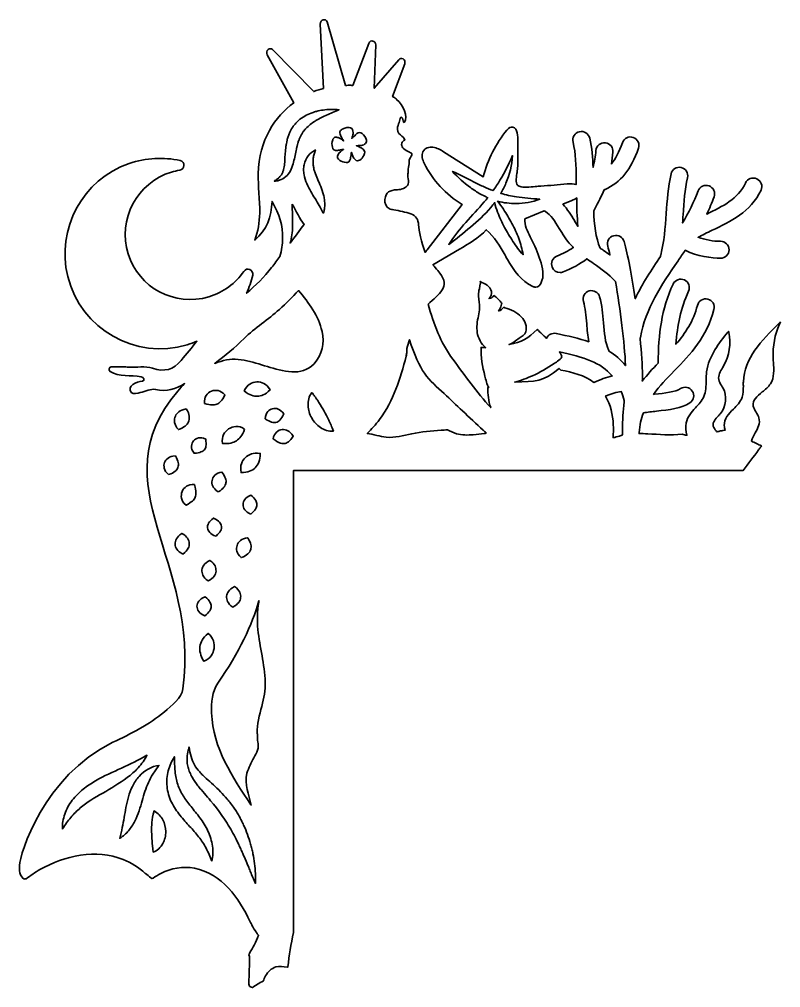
# Model space of a CAD drawing. Header units: millimetres. Extents: x 61 to 277, y 60 to 335.
import ezdxf

# ---------------------------------------------------------------- set-up
doc = ezdxf.new("R2010")
doc.units = ezdxf.units.MM
doc.header["$MEASUREMENT"] = 0
doc.layers.add('Layer 1', color=7, linetype='Continuous', lineweight=0)

# ---------------------------------------------------------------- blocks, each defined once
blk = doc.blocks.new('Block_0')
at = {"layer": 'Layer 1', "color": 18, "lineweight": 35, "true_color": 0x000000}
for points, knots in [([(276.93, 248.74), (276.93, 248.74), (276.44, 248.25), (276.44, 248.25), (271.46, 243.52), (266.63, 238.41), (266.35, 231.77), (266.31, 231.39), (266.35, 230.96), (266.35, 230.58), (266.35, 229.48), (266.35, 228.35), (265.99, 227.37), (265.54, 226.06), (264.51, 225), (263.52, 224.01), (262.22, 222.67), (260.84, 221.3), (260.95, 219.36), (260.98, 218.93), (261.06, 218.51), (261.2, 218.09), (260.77, 218.02), (260.35, 217.95), (259.89, 217.84), (259.54, 217.77), (259.22, 217.66), (258.9, 217.56), (258.83, 217.63), (258.73, 217.77), (258.66, 217.84), (258.3, 218.26), (257.92, 218.69), (257.81, 219.22), (257.6, 220.31), (258.44, 221.23), (259.26, 222.11), (259.47, 222.32), (259.68, 222.57), (259.86, 222.78), (261.51, 224.75), (261.83, 227.79), (260.56, 230.05), (260.46, 230.26), (260.28, 230.5), (260.17, 230.72), (259.82, 231.28), (259.5, 231.81), (259.36, 232.45), (259.15, 233.61), (259.86, 234.7), (260.46, 235.76), (260.56, 235.94), (260.67, 236.11), (260.77, 236.29), (262.4, 239.11), (262.93, 242.57), (262.26, 245.78), (262.26, 245.78), (262.18, 246.06), (262.18, 246.06), (262.18, 246.06), (261.97, 245.85), (261.97, 245.85), (259.54, 242.85), (256.54, 239.11), (255.94, 234.6), (255.87, 233.79), (255.83, 232.94), (255.8, 232.13), (255.76, 230.61), (255.73, 228.99), (255.13, 227.61), (254.63, 226.38), (253.68, 225.35), (252.77, 224.37), (251.64, 223.13), (250.47, 221.83), (250.12, 220.1), (249.91, 218.93), (250.05, 217.77), (250.33, 216.61), (249.87, 216.71), (249.41, 216.82), (248.96, 216.96), (245.82, 216.46), (242.36, 216.89), (239.22, 217.03), (238.41, 217.06), (237.56, 217.1), (236.75, 217.13), (236.78, 217.21), (236.78, 217.31), (236.78, 217.42), (236.96, 219.46), (237.38, 221.26), (238.02, 222.96), (239.11, 223.17), (240.42, 223.31), (241.76, 223.45), (245.25, 223.84), (248.88, 224.26), (251.21, 225.81), (252.31, 226.55), (252.62, 228.07), (251.88, 229.16), (251.14, 230.26), (249.63, 230.58), (248.53, 229.83), (247.16, 228.92), (243.98, 228.56), (241.19, 228.25), (241.09, 228.25), (240.98, 228.21), (240.88, 228.21), (242.57, 230.58), (244.62, 232.69), (246.77, 234.88), (251.35, 239.61), (256.05, 244.47), (258.02, 252.27), (258.37, 253.58), (257.56, 254.88), (256.26, 255.2), (254.95, 255.55), (253.65, 254.74), (253.33, 253.44), (252.2, 248.96), (249.91, 245.53), (247.23, 242.43), (247.61, 247.76), (248.57, 252.62), (250.79, 257.42), (251.35, 258.66), (250.82, 260.07), (249.63, 260.63), (248.39, 261.2), (246.98, 260.67), (246.42, 259.47), (243.1, 252.31), (242.29, 245.32), (242.18, 237.07), (240.63, 235.44), (239.08, 233.79), (237.7, 231.99), (237.74, 232.52), (237.74, 233.04), (237.74, 233.57), (237.74, 236.33), (237.49, 240.03), (237.07, 244.05), (237.1, 244.12), (237.14, 244.26), (237.14, 244.33), (238.62, 252.59), (243.06, 259.15), (247.83, 266.06), (248.5, 267.05), (249.2, 268.04), (249.87, 269.06), (253.19, 267.33), (257.49, 266.81), (259.89, 266.81), (261.23, 266.81), (262.29, 267.9), (262.29, 269.2), (262.29, 270.55), (261.2, 271.6), (259.89, 271.6), (257.85, 271.6), (255.45, 272.03), (253.51, 272.73), (254.74, 273.4), (256.05, 274.04), (257.49, 274.71), (262.64, 277.14), (268.5, 279.93), (271.36, 286.1), (271.92, 287.34), (271.39, 288.75), (270.16, 289.31), (268.92, 289.88), (267.51, 289.35), (266.95, 288.11), (264.94, 283.7), (260.42, 281.45), (255.98, 279.33), (256.75, 280.88), (257.46, 282.5), (258.06, 284.2), (258.52, 285.43), (257.88, 286.84), (256.65, 287.3), (255.41, 287.76), (254, 287.13), (253.54, 285.89), (252.34, 282.68), (250.82, 279.72), (249.1, 276.82), (249.17, 277.6), (249.2, 278.34), (249.27, 279.08), (249.52, 282.75), (249.77, 286.21), (250.54, 289.63), (250.82, 290.94), (250.05, 292.21), (248.74, 292.52), (247.44, 292.81), (246.17, 292.03), (245.85, 290.72), (245, 286.95), (244.76, 283.14), (244.47, 279.47), (244.19, 275.38), (243.95, 271.53), (242.92, 267.69), (242.89, 267.58), (242.85, 267.48), (242.85, 267.33), (240.28, 263.52), (237.7, 259.61), (235.69, 255.31), (234.74, 261.76), (233.57, 267.86), (232.55, 271.5), (232.2, 272.77), (230.89, 273.54), (229.59, 273.19), (228.28, 272.84), (227.54, 271.53), (227.89, 270.23), (228.11, 269.49), (228.28, 268.64), (228.53, 267.72), (227.93, 268.15), (227.29, 268.57), (226.73, 268.99), (226.38, 269.2), (226.06, 269.45), (225.74, 269.66), (224.51, 272.56), (224.05, 276.4), (223.91, 280.28), (223.98, 280.39), (224.12, 280.49), (224.15, 280.63), (225.25, 282.61), (226.13, 284.44), (226.84, 286.21), (226.94, 286.24), (227.05, 286.28), (227.12, 286.31), (231.56, 288.29), (234.46, 291.89), (236.61, 297.96), (237.07, 299.19), (236.4, 300.6), (235.13, 301.03), (233.89, 301.48), (232.48, 300.81), (232.06, 299.54), (231.14, 296.93), (230.15, 294.99), (228.92, 293.55), (229.13, 294.6), (229.27, 295.66), (229.38, 296.83), (229.52, 298.17), (228.56, 299.37), (227.22, 299.51), (225.88, 299.65), (224.68, 298.7), (224.54, 297.36), (224.37, 295.63), (224.12, 294.04), (223.73, 292.52), (223.66, 295.31), (223.41, 298.13), (222.78, 300.85), (222.46, 302.15), (221.16, 302.97), (219.85, 302.65), (218.55, 302.33), (217.73, 301.03), (218.05, 299.72), (218.83, 296.51), (218.93, 292.91), (218.93, 289.49), (218.93, 288.89), (218.93, 288.25), (218.93, 287.69), (218.26, 287.9), (217.42, 287.97), (216.39, 287.87), (213.92, 287.58), (211.42, 287.41), (208.91, 287.27), (208.42, 287.23), (207.89, 287.2), (207.33, 287.13), (205.81, 286.95), (204.05, 286.77), (202.81, 287.2), (201.58, 287.62), (201.93, 289.52), (202.14, 290.79), (202.18, 291.01), (202.21, 291.22), (202.21, 291.39), (202.49, 293.58), (202.46, 295.84), (202.42, 298.03), (202.42, 298.52), (202.39, 299.01), (202.39, 299.54), (202.39, 299.65), (202.39, 299.76), (202.39, 299.93), (202.39, 301.24), (202.42, 303.64), (201.01, 303.95), (200.45, 304.09), (199.85, 303.81), (199.32, 303.14), (196.18, 299.3), (193.85, 294.75), (192.58, 289.91), (192.58, 289.91), (181.29, 297), (181.29, 297), (180.41, 297.53), (179.46, 298.1), (178.33, 298.27), (177.34, 298.41), (176, 298.06), (175.47, 297), (174.94, 295.91), (175.4, 294.68), (175.86, 293.72), (178.22, 288.92), (182.03, 284.8), (186.58, 282.05), (186.58, 282.05), (176.64, 269.13), (176.64, 269.13), (176.46, 268.92), (176.32, 268.71), (176.14, 268.46), (175.05, 271.29), (174.34, 274.67), (174.24, 276.23), (174.17, 277.71), (173.5, 278.91), (172.05, 279.36), (170.5, 279.86), (168.87, 280.25), (167.22, 280.53), (166.76, 280.6), (166.3, 280.67), (165.91, 280.85), (164.99, 281.27), (164.61, 282.5), (164.71, 283.46), (164.99, 285.57), (165.98, 286.07), (168.24, 286.21), (169.4, 286.28), (170.78, 286.63), (171.31, 287.8), (171.63, 288.54), (171.27, 289.14), (171.24, 289.88), (171.2, 290.23), (171.24, 290.62), (171.27, 290.97), (171.31, 291.64), (171.31, 292.45), (171.49, 293.09), (171.7, 293.72), (171.45, 294.46), (171.73, 295.06), (171.94, 295.45), (172.47, 295.91), (172.3, 296.44), (172.23, 296.65), (170.53, 297.22), (169.76, 298.13), (169.47, 298.45), (169.37, 298.94), (169.47, 299.37), (169.58, 299.79), (169.93, 300.14), (170.32, 300.28), (170.18, 300.92), (169.62, 301.34), (169.09, 301.73), (168.38, 302.22), (168.1, 303.14), (168.31, 303.99), (168.38, 304.2), (168.42, 304.34), (168.45, 304.45), (168.63, 304.98), (168.8, 305.51), (168.95, 306), (169.02, 306.18), (169.09, 306.56), (169.23, 306.71), (169.3, 306.78), (169.44, 306.78), (169.58, 306.63), (169.69, 306.53), (169.93, 305.82), (170, 305.4), (170.04, 305.26), (170.22, 305.22), (170.25, 305.33), (171.27, 306.85), (170.04, 310.23), (167.99, 311.82), (167.92, 311.86), (167.89, 311.89), (167.85, 311.93), (167.85, 311.93), (167.89, 312), (167.89, 312), (167.53, 312.21), (167.22, 312.42), (166.86, 312.63), (166.86, 312.63), (170.32, 321.87), (170.32, 321.87), (170.53, 322.54), (170.25, 323.07), (169.86, 323.29), (169.44, 323.53), (168.95, 323.43), (168.63, 323.07), (168.63, 323.07), (161.68, 314.96), (161.68, 314.96), (161.68, 314.96), (162.1, 327.24), (162.1, 327.24), (162.14, 327.91), (161.71, 328.3), (161.29, 328.37), (160.9, 328.44), (160.37, 328.3), (160.16, 327.7), (160.16, 327.7), (155.57, 315.77), (155.57, 315.77), (155.4, 315.77), (155.22, 315.81), (155.05, 315.81), (154.55, 315.81), (154.02, 315.81), (153.53, 315.77), (153.53, 315.77), (148.31, 333.83), (148.31, 333.83), (148.1, 334.29), (147.64, 334.5), (147.18, 334.4), (146.76, 334.29), (146.3, 333.87), (146.37, 333.16), (146.37, 333.16), (147.28, 314.92), (147.28, 314.92), (146.4, 314.71), (145.49, 314.43), (144.53, 314.01), (144.53, 314.01), (132.82, 326), (132.82, 326), (132.43, 326.28), (131.94, 326.25), (131.59, 325.93), (131.23, 325.61), (130.99, 324.98), (131.34, 324.41), (131.34, 324.41), (138.85, 310.8), (138.85, 310.8), (133.63, 306.95), (128.98, 300.53), (128.76, 290.69), (128.69, 287.41), (129.26, 283.32), (129.19, 279.54), (129.12, 277), (128.8, 274.43), (127.78, 271.96), (131.27, 274.78), (132.5, 278.48), (132.68, 282.89), (134.8, 279.33), (135.78, 275.98), (135.68, 272.38), (135.64, 270.76), (135.4, 269.06), (134.94, 267.26), (134.16, 266.24), (133.39, 265.22), (132.57, 264.2), (130.42, 261.51), (128.06, 259.04), (125.45, 256.86), (126.22, 258.52), (126.82, 260.21), (127.21, 261.97), (127.56, 263.49), (125.55, 264.37), (124.67, 263.07), (122.38, 259.72), (118.96, 257.14), (114.76, 255.87), (105.09, 252.98), (94.86, 258.41), (91.86, 268.04), (88.83, 277.78), (94.4, 288.29), (104.18, 291.22), (104.95, 291.43), (105.69, 291.61), (106.5, 291.75), (108.02, 291.99), (108.13, 294.15), (106.61, 294.5), (101.99, 295.49), (97.01, 295.31), (92.15, 293.62), (78.99, 289.1), (71.4, 275.1), (74.75, 261.62), (78.49, 246.59), (93.98, 237.88), (108.66, 242.29), (109.61, 242.57), (110.49, 242.92), (111.41, 243.28), (109.89, 241.48), (108.41, 239.68), (106.93, 237.84), (104.7, 235.16), (102.2, 234.49), (98.81, 235.62), (96.73, 236.29), (94.3, 235.83), (92.04, 235.9), (91.51, 235.94), (90.95, 236.01), (90.42, 236.01), (89.32, 236.04), (88.19, 236.08), (87.1, 236.01), (86.43, 235.97), (86.18, 235.06), (86.75, 234.7), (89.36, 233.12), (92.5, 233.72), (95.6, 233.22), (96.2, 233.15), (96.84, 232.06), (95.96, 231.99), (94.26, 231.77), (91.37, 230.61), (92.75, 228.78), (93.31, 228.14), (94.65, 228.6), (95.29, 228.71), (96.77, 229.02), (98.35, 229.91), (99.66, 229.59), (102.83, 228.81), (105.41, 229.8), (107.91, 231.25), (107.24, 230.58), (106.61, 229.87), (105.94, 229.09), (83.4, 202.67), (112.39, 180.87), (107.42, 144.78), (107.03, 141.99), (104.32, 140.05), (102.16, 138.22), (97.9, 134.62), (92.64, 132.04), (87.56, 129.58), (67.8, 119.98), (61.17, 97.72), (61.07, 94.69), (61.03, 94.19), (61.03, 93.66), (61.07, 93.17), (61.14, 92.36), (61.52, 91.58), (62.09, 90.98), (62.16, 90.91), (62.19, 90.91), (62.3, 90.88), (62.37, 90.84), (62.37, 90.84), (62.44, 90.81), (62.62, 90.84), (62.76, 90.88), (62.94, 90.88), (64.17, 91.83), (65.48, 92.71), (66.85, 93.52), (73.84, 97.44), (82.8, 99.41), (90.49, 96.34), (92.75, 95.46), (94.93, 94.12), (96.73, 92.43), (96.73, 92.43), (96.77, 92.39), (96.77, 92.39), (97.26, 92), (97.79, 91.58), (98.28, 91.12), (98.46, 90.95), (98.74, 90.91), (98.95, 91.05), (99.62, 91.55), (100.37, 92), (101.11, 92.39), (104.1, 93.94), (107.35, 94.51), (110.7, 93.87), (118.43, 92.39), (123.37, 85.44), (126.47, 78.74), (126.54, 78.6), (126.68, 78.32), (126.75, 78.18), (126.82, 78.07), (126.86, 77.96), (126.93, 77.82), (126.96, 77.79), (126.96, 77.75), (127, 77.75), (127.35, 77.08), (127.74, 76.38), (128.2, 75.78), (128.41, 75.46), (128.62, 75.18), (128.87, 74.89), (128.55, 73.94), (128.13, 73.03), (127.63, 72.11), (127.25, 71.4), (126.79, 70.7), (126.4, 69.99), (126.33, 69.85), (126.22, 69.57), (126.15, 69.32), (126.68, 68.83), (125.8, 61), (126.26, 60.5), (126.4, 60.36), (126.72, 60.22), (127.11, 60.04), (128.09, 60.71), (129.08, 61.38), (130.17, 61.88), (130.39, 62.37), (130.6, 62.9), (130.88, 63.39), (131.55, 64.52), (132.5, 65.51), (133.77, 65.9), (134.87, 66.22), (135.89, 65.97), (136.98, 65.83), (137.05, 65.9), (137.12, 65.9), (137.2, 65.9), (137.48, 69.18), (138.08, 72.43), (138.78, 75.64), (138.78, 75.64), (138.78, 206.66), (138.78, 206.66), (138.78, 206.66), (266.31, 206.66), (266.31, 206.66), (267.76, 208.63), (269.24, 210.5), (270.69, 212.48), (270.76, 212.58), (270.9, 212.69), (270.97, 212.83), (271.14, 213.08), (271.32, 213.32), (271.5, 213.61), (270.55, 214.03), (269.56, 214.49), (268.64, 214.98), (268.85, 215.79), (269.31, 216.54), (269.7, 217.28), (270.44, 218.62), (271.18, 219.99), (270.79, 221.51), (270.65, 222.11), (270.3, 222.6), (269.98, 223.13), (269.63, 223.7), (269.31, 224.23), (269.17, 224.86), (268.89, 226.59), (270.26, 227.68), (271.71, 228.88), (272.56, 229.59), (273.47, 230.29), (274.04, 231.21), (275.2, 232.97), (275.03, 235.2), (274.88, 237.35), (274.85, 237.77), (274.81, 238.2), (274.81, 238.58), (274.67, 241.86), (275.27, 245.15), (276.58, 248.11), (276.58, 248.11), (276.93, 248.74), (276.93, 248.74)], [0, 0, 0, 0, 1, 1, 1, 2, 2, 2, 3, 3, 3, 4, 4, 4, 5, 5, 5, 6, 6, 6, 7, 7, 7, 8, 8, 8, 9, 9, 9, 10, 10, 10, 11, 11, 11, 12, 12, 12, 13, 13, 13, 14, 14, 14, 15, 15, 15, 16, 16, 16, 17, 17, 17, 18, 18, 18, 19, 19, 19, 20, 20, 20, 21, 21, 21, 22, 22, 22, 23, 23, 23, 24, 24, 24, 25, 25, 25, 26, 26, 26, 27, 27, 27, 28, 28, 28, 29, 29, 29, 30, 30, 30, 31, 31, 31, 32, 32, 32, 33, 33, 33, 34, 34, 34, 35, 35, 35, 36, 36, 36, 37, 37, 37, 38, 38, 38, 39, 39, 39, 40, 40, 40, 41, 41, 41, 42, 42, 42, 43, 43, 43, 44, 44, 44, 45, 45, 45, 46, 46, 46, 47, 47, 47, 48, 48, 48, 49, 49, 49, 50, 50, 50, 51, 51, 51, 52, 52, 52, 53, 53, 53, 54, 54, 54, 55, 55, 55, 56, 56, 56, 57, 57, 57, 58, 58, 58, 59, 59, 59, 60, 60, 60, 61, 61, 61, 62, 62, 62, 63, 63, 63, 64, 64, 64, 65, 65, 65, 66, 66, 66, 67, 67, 67, 68, 68, 68, 69, 69, 69, 70, 70, 70, 71, 71, 71, 72, 72, 72, 73, 73, 73, 74, 74, 74, 75, 75, 75, 76, 76, 76, 77, 77, 77, 78, 78, 78, 79, 79, 79, 80, 80, 80, 81, 81, 81, 82, 82, 82, 83, 83, 83, 84, 84, 84, 85, 85, 85, 86, 86, 86, 87, 87, 87, 88, 88, 88, 89, 89, 89, 90, 90, 90, 91, 91, 91, 92, 92, 92, 93, 93, 93, 94, 94, 94, 95, 95, 95, 96, 96, 96, 97, 97, 97, 98, 98, 98, 99, 99, 99, 100, 100, 100, 101, 101, 101, 102, 102, 102, 103, 103, 103, 104, 104, 104, 105, 105, 105, 106, 106, 106, 107, 107, 107, 108, 108, 108, 109, 109, 109, 110, 110, 110, 111, 111, 111, 112, 112, 112, 113, 113, 113, 114, 114, 114, 115, 115, 115, 116, 116, 116, 117, 117, 117, 118, 118, 118, 119, 119, 119, 120, 120, 120, 121, 121, 121, 122, 122, 122, 123, 123, 123, 124, 124, 124, 125, 125, 125, 126, 126, 126, 127, 127, 127, 128, 128, 128, 129, 129, 129, 130, 130, 130, 131, 131, 131, 132, 132, 132, 133, 133, 133, 134, 134, 134, 135, 135, 135, 136, 136, 136, 137, 137, 137, 138, 138, 138, 139, 139, 139, 140, 140, 140, 141, 141, 141, 142, 142, 142, 143, 143, 143, 144, 144, 144, 145, 145, 145, 146, 146, 146, 147, 147, 147, 148, 148, 148, 149, 149, 149, 150, 150, 150, 151, 151, 151, 152, 152, 152, 153, 153, 153, 154, 154, 154, 155, 155, 155, 156, 156, 156, 157, 157, 157, 158, 158, 158, 159, 159, 159, 160, 160, 160, 161, 161, 161, 162, 162, 162, 163, 163, 163, 164, 164, 164, 165, 165, 165, 166, 166, 166, 167, 167, 167, 168, 168, 168, 169, 169, 169, 170, 170, 170, 171, 171, 171, 172, 172, 172, 173, 173, 173, 174, 174, 174, 175, 175, 175, 176, 176, 176, 177, 177, 177, 178, 178, 178, 179, 179, 179, 180, 180, 180, 181, 181, 181, 182, 182, 182, 183, 183, 183, 184, 184, 184, 185, 185, 185, 186, 186, 186, 187, 187, 187, 188, 188, 188, 189, 189, 189, 190, 190, 190, 191, 191, 191, 192, 192, 192, 193, 193, 193, 194, 194, 194, 195, 195, 195, 196, 196, 196, 197, 197, 197, 198, 198, 198, 199, 199, 199, 200, 200, 200, 201, 201, 201, 202, 202, 202, 203, 203, 203, 204, 204, 204, 205, 205, 205, 206, 206, 206, 207, 207, 207, 208, 208, 208, 209, 209, 209, 210, 210, 210, 211, 211, 211, 212, 212, 212, 213, 213, 213, 214, 214, 214, 215, 215, 215, 216, 216, 216, 217, 217, 217, 218, 218, 218, 219, 219, 219, 220, 220, 220, 221, 221, 221, 222, 222, 222, 223, 223, 223, 224, 224, 224, 225, 225, 225, 226, 226, 226, 227, 227, 227, 228, 228, 228, 229, 229, 229, 230, 230, 230, 231, 231, 231, 232, 232, 232, 233, 233, 233, 234, 234, 234, 235, 235, 235, 236, 236, 236, 237, 237, 237, 238, 238, 238, 239, 239, 239, 240, 240, 240, 241, 241, 241, 242, 242, 242, 243, 243, 243, 244, 244, 244, 244]), ([(135.25, 289.1), (134.94, 288.92), (134.58, 288.89), (134.3, 288.78), (134.13, 288.75), (133.95, 288.75), (133.81, 288.71), (133.63, 288.68), (133.46, 288.68), (133.31, 288.68), (133.6, 288.89), (133.84, 289.03), (134.13, 289.21), (134.13, 289.21), (134.48, 289.49), (134.48, 289.49), (134.55, 289.56), (134.58, 289.56), (134.66, 289.63), (134.66, 289.63), (134.8, 289.81), (134.8, 289.81), (134.87, 289.91), (135.01, 290.02), (135.08, 290.12), (135.08, 290.12), (135.33, 290.48), (135.33, 290.48), (135.4, 290.58), (135.47, 290.69), (135.54, 290.83), (135.61, 290.94), (135.68, 291.04), (135.71, 291.18), (135.78, 291.32), (135.78, 291.43), (135.85, 291.54), (135.93, 291.64), (135.93, 291.78), (135.96, 291.92), (136.03, 292.17), (136.07, 292.45), (136.14, 292.73), (136.21, 293.3), (136.28, 293.86), (136.31, 294.46), (136.38, 295.66), (136.42, 296.93), (136.6, 298.27), (136.63, 298.63), (136.67, 298.94), (136.77, 299.26), (136.77, 299.26), (136.84, 299.76), (136.84, 299.76), (136.84, 299.76), (136.95, 300.25), (136.95, 300.25), (137.02, 300.6), (137.16, 300.92), (137.27, 301.27), (137.37, 301.63), (137.51, 301.94), (137.65, 302.26), (137.72, 302.44), (137.79, 302.61), (137.87, 302.75), (137.87, 302.75), (138.11, 303.25), (138.11, 303.25), (138.29, 303.57), (138.5, 303.88), (138.71, 304.2), (138.92, 304.48), (139.17, 304.76), (139.42, 305.05), (139.66, 305.33), (139.91, 305.54), (140.19, 305.82), (141.29, 306.78), (142.56, 307.48), (143.83, 307.94), (144.14, 308.05), (144.5, 308.15), (144.78, 308.29), (145.1, 308.36), (145.45, 308.47), (145.73, 308.54), (146.4, 308.72), (147.04, 308.75), (147.71, 308.89), (148.38, 308.96), (149.01, 308.96), (149.68, 309), (150.35, 309), (150.99, 308.93), (151.66, 308.89), (151.06, 308.61), (150.46, 308.36), (149.86, 308.12), (149.3, 307.87), (148.7, 307.62), (148.13, 307.38), (148.13, 307.38), (147.32, 306.99), (147.32, 306.99), (147.18, 306.92), (147.04, 306.88), (146.9, 306.78), (146.9, 306.78), (146.51, 306.56), (146.51, 306.56), (146.51, 306.56), (145.7, 306.14), (145.7, 306.14), (145.45, 306), (145.2, 305.82), (144.92, 305.68), (143.93, 305.05), (143.05, 304.38), (142.31, 303.6), (142.13, 303.39), (141.96, 303.21), (141.78, 303), (141.64, 302.79), (141.46, 302.58), (141.32, 302.33), (141.18, 302.08), (141.04, 301.91), (140.93, 301.66), (140.93, 301.66), (140.76, 301.31), (140.76, 301.31), (140.69, 301.2), (140.65, 301.1), (140.58, 300.95), (140.48, 300.71), (140.37, 300.46), (140.26, 300.21), (140.19, 299.97), (140.05, 299.72), (140.02, 299.4), (140.02, 299.4), (139.91, 299.01), (139.91, 299.01), (139.91, 299.01), (139.81, 298.59), (139.81, 298.59), (139.74, 298.31), (139.66, 298.03), (139.59, 297.74), (139.35, 296.58), (139.14, 295.35), (138.78, 294.04), (138.61, 293.37), (138.43, 292.73), (138.11, 292.06), (137.83, 291.39), (137.44, 290.79), (136.98, 290.23), (136.45, 289.84), (135.89, 289.35), (135.25, 289.1)], [0, 0, 0, 0, 1, 1, 1, 2, 2, 2, 3, 3, 3, 4, 4, 4, 5, 5, 5, 6, 6, 6, 7, 7, 7, 8, 8, 8, 9, 9, 9, 10, 10, 10, 11, 11, 11, 12, 12, 12, 13, 13, 13, 14, 14, 14, 15, 15, 15, 16, 16, 16, 17, 17, 17, 18, 18, 18, 19, 19, 19, 20, 20, 20, 21, 21, 21, 22, 22, 22, 23, 23, 23, 24, 24, 24, 25, 25, 25, 26, 26, 26, 27, 27, 27, 28, 28, 28, 29, 29, 29, 30, 30, 30, 31, 31, 31, 32, 32, 32, 33, 33, 33, 34, 34, 34, 35, 35, 35, 36, 36, 36, 37, 37, 37, 38, 38, 38, 39, 39, 39, 40, 40, 40, 41, 41, 41, 42, 42, 42, 43, 43, 43, 44, 44, 44, 45, 45, 45, 46, 46, 46, 47, 47, 47, 48, 48, 48, 49, 49, 49, 50, 50, 50, 51, 51, 51, 52, 52, 52, 53, 53, 53, 54, 54, 54, 54]), ([(158.96, 299.12), (158.61, 298.91), (158.19, 298.77), (157.76, 298.73), (157.41, 298.7), (156.99, 298.7), (156.6, 298.7), (156.84, 298.59), (157.13, 298.49), (157.41, 298.34), (157.76, 298.13), (158.15, 297.99), (158.5, 297.71), (158.89, 297.43), (159.1, 297), (158.96, 296.51), (158.89, 296.3), (158.82, 296.09), (158.71, 295.87), (158.43, 295.38), (158.08, 294.96), (157.62, 294.64), (157.13, 294.32), (156.67, 294.39), (156.25, 294.75), (155.93, 294.99), (155.75, 295.31), (155.57, 295.7), (155.43, 296.05), (155.33, 296.4), (155.19, 296.79), (155.15, 296.58), (155.12, 296.33), (155.12, 296.12), (155.05, 295.84), (155.05, 295.52), (154.98, 295.24), (154.94, 295.06), (154.9, 294.89), (154.87, 294.75), (154.69, 294.18), (154.27, 293.93), (153.71, 293.93), (153.04, 293.97), (152.47, 294.15), (151.91, 294.5), (151.24, 294.92), (151.09, 295.52), (151.48, 296.23), (151.84, 296.83), (152.33, 297.22), (152.89, 297.57), (152.93, 297.6), (152.96, 297.64), (152.96, 297.64), (152.65, 297.6), (152.36, 297.57), (152.08, 297.5), (151.73, 297.43), (151.34, 297.36), (150.99, 297.36), (150.78, 297.36), (150.64, 297.39), (150.5, 297.43), (150.14, 297.53), (149.93, 297.78), (149.82, 298.24), (149.61, 298.94), (149.65, 299.65), (149.9, 300.36), (149.97, 300.64), (150.14, 300.85), (150.39, 300.99), (150.32, 301.06), (150.5, 301.1), (150.71, 301.1), (151.02, 301.1), (151.38, 301.03), (151.66, 300.88), (152.15, 300.71), (152.58, 300.39), (152.93, 300.04), (152.93, 300.04), (152.96, 300.07), (152.96, 300.07), (152.82, 300.32), (152.65, 300.57), (152.51, 300.88), (152.33, 301.24), (152.15, 301.63), (152.01, 301.98), (151.84, 302.47), (151.94, 302.9), (152.36, 303.21), (152.65, 303.42), (153, 303.6), (153.32, 303.71), (153.67, 303.85), (154.09, 303.92), (154.52, 303.88), (155.19, 303.85), (155.57, 303.46), (155.65, 302.79), (155.72, 302.3), (155.65, 301.84), (155.5, 301.41), (155.43, 301.2), (155.33, 300.95), (155.29, 300.74), (155.5, 300.95), (155.72, 301.13), (155.93, 301.34), (156.21, 301.59), (156.46, 301.87), (156.77, 302.12), (157.27, 302.47), (157.73, 302.51), (158.22, 302.15), (158.86, 301.66), (159.28, 301.06), (159.46, 300.28), (159.56, 299.79), (159.38, 299.4), (158.96, 299.12)], [0, 0, 0, 0, 1, 1, 1, 2, 2, 2, 3, 3, 3, 4, 4, 4, 5, 5, 5, 6, 6, 6, 7, 7, 7, 8, 8, 8, 9, 9, 9, 10, 10, 10, 11, 11, 11, 12, 12, 12, 13, 13, 13, 14, 14, 14, 15, 15, 15, 16, 16, 16, 17, 17, 17, 18, 18, 18, 19, 19, 19, 20, 20, 20, 21, 21, 21, 22, 22, 22, 23, 23, 23, 24, 24, 24, 25, 25, 25, 26, 26, 26, 27, 27, 27, 28, 28, 28, 29, 29, 29, 30, 30, 30, 31, 31, 31, 32, 32, 32, 33, 33, 33, 34, 34, 34, 35, 35, 35, 36, 36, 36, 37, 37, 37, 38, 38, 38, 39, 39, 39, 40, 40, 40, 41, 41, 41, 41]), ([(141.78, 290.48), (141.78, 290.48), (141.71, 290.83), (141.71, 290.83), (141.68, 290.94), (141.68, 291.04), (141.68, 291.18), (141.64, 291.39), (141.64, 291.68), (141.64, 291.89), (141.64, 292.14), (141.68, 292.38), (141.68, 292.59), (141.71, 292.81), (141.75, 293.09), (141.78, 293.3), (141.99, 294.25), (142.42, 295.1), (142.98, 295.84), (143.55, 296.55), (144.22, 297.11), (144.99, 297.5), (144.99, 297.5), (144.64, 296.26), (144.64, 296.26), (144.53, 295.87), (144.43, 295.49), (144.39, 295.13), (144.36, 294.57), (144.32, 293.9), (144.39, 293.19), (144.43, 292.84), (144.5, 292.52), (144.53, 292.24), (144.57, 292.06), (144.6, 291.92), (144.67, 291.75), (144.71, 291.57), (144.74, 291.43), (144.82, 291.25), (145.03, 290.58), (145.31, 289.95), (145.59, 289.28), (146.19, 287.9), (146.86, 286.42), (147.28, 284.76), (147.36, 284.55), (147.39, 284.34), (147.43, 284.13), (147.5, 283.92), (147.5, 283.7), (147.53, 283.49), (147.6, 283.07), (147.64, 282.65), (147.64, 282.19), (147.64, 281.98), (147.64, 281.76), (147.64, 281.52), (147.6, 281.31), (147.6, 281.09), (147.57, 280.85), (147.53, 280.74), (147.53, 280.63), (147.5, 280.53), (147.5, 280.53), (147.43, 280.21), (147.43, 280.21), (147.36, 280), (147.32, 279.79), (147.21, 279.58), (146.47, 281.16), (145.73, 282.4), (144.89, 283.7), (144.07, 285.01), (143.23, 286.35), (142.56, 287.94), (142.2, 288.75), (141.92, 289.6), (141.78, 290.48)], [0, 0, 0, 0, 1, 1, 1, 2, 2, 2, 3, 3, 3, 4, 4, 4, 5, 5, 5, 6, 6, 6, 7, 7, 7, 8, 8, 8, 9, 9, 9, 10, 10, 10, 11, 11, 11, 12, 12, 12, 13, 13, 13, 14, 14, 14, 15, 15, 15, 16, 16, 16, 17, 17, 17, 18, 18, 18, 19, 19, 19, 20, 20, 20, 21, 21, 21, 22, 22, 22, 23, 23, 23, 24, 24, 24, 25, 25, 25, 26, 26, 26, 26]), ([(187.68, 276.97), (189.41, 278.94), (191.21, 280.81), (192.86, 282.75), (193.22, 283.14), (193.53, 283.56), (193.85, 283.95), (193.71, 284.02), (193.53, 284.09), (193.39, 284.16), (192.9, 284.41), (192.33, 284.66), (191.84, 284.97), (190.82, 285.54), (189.87, 286.17), (188.95, 286.81), (187.11, 288.18), (185.38, 289.67), (183.9, 291.39), (185.91, 290.51), (187.89, 289.42), (189.87, 288.43), (190.85, 287.94), (191.84, 287.44), (192.83, 287.02), (193.64, 286.63), (194.49, 286.28), (195.37, 285.96), (196.07, 286.91), (196.74, 287.94), (197.34, 288.92), (198.68, 291.11), (199.78, 293.44), (200.87, 295.87), (200.77, 293.19), (200.1, 290.55), (199.04, 288.04), (198.61, 287.06), (198.08, 286.1), (197.56, 285.19), (199, 284.76), (200.48, 284.44), (202, 284.2), (204.12, 283.85), (206.34, 283.74), (208.63, 283.53), (206.48, 282.72), (204.19, 282.33), (201.89, 282.29), (200.17, 282.29), (198.37, 282.5), (196.67, 282.96), (197.24, 282.19), (197.77, 281.45), (198.33, 280.67), (199.18, 279.36), (199.99, 278.02), (200.73, 276.68), (201.47, 275.31), (202.11, 273.86), (202.67, 272.42), (203.2, 270.93), (203.66, 269.42), (203.87, 267.79), (202.78, 269.03), (201.86, 270.26), (201.01, 271.57), (200.17, 272.87), (199.35, 274.21), (198.61, 275.55), (197.87, 276.93), (197.24, 278.38), (196.67, 279.82), (196.32, 280.74), (196.04, 281.62), (195.83, 282.57), (195.47, 282.12), (195.12, 281.66), (194.73, 281.2), (192.97, 279.15), (191.03, 277.35), (189.02, 275.63), (187.01, 273.93), (184.96, 272.27), (182.81, 270.69), (184.22, 272.94), (185.95, 274.99), (187.68, 276.97)], [0, 0, 0, 0, 1, 1, 1, 2, 2, 2, 3, 3, 3, 4, 4, 4, 5, 5, 5, 6, 6, 6, 7, 7, 7, 8, 8, 8, 9, 9, 9, 10, 10, 10, 11, 11, 11, 12, 12, 12, 13, 13, 13, 14, 14, 14, 15, 15, 15, 16, 16, 16, 17, 17, 17, 18, 18, 18, 19, 19, 19, 20, 20, 20, 21, 21, 21, 22, 22, 22, 23, 23, 23, 24, 24, 24, 25, 25, 25, 26, 26, 26, 27, 27, 27, 28, 28, 28, 29, 29, 29, 29]), ([(217.7, 283.17), (218.16, 283.39), (218.65, 283.56), (219.11, 283.88), (219.07, 281.27), (219.18, 278.52), (219.46, 275.8), (219.11, 276.33), (218.79, 276.9), (218.44, 277.46), (217.49, 279.08), (216.46, 280.74), (215.16, 282.12), (215.16, 282.12), (217.7, 283.17), (217.7, 283.17)], [0, 0, 0, 0, 1, 1, 1, 2, 2, 2, 3, 3, 3, 4, 4, 4, 5, 5, 5, 5]), ([(138.43, 282.12), (139.52, 280), (140.58, 278.09), (141.78, 276.37), (140.44, 274.6), (139.14, 272.84), (137.83, 271.07), (138.32, 272.59), (138.5, 274.21), (138.5, 275.91), (138.57, 278.06), (138.39, 280.25), (138.43, 282.12)], [0, 0, 0, 0, 1, 1, 1, 2, 2, 2, 3, 3, 3, 4, 4, 4, 4]), ([(228.25, 240.45), (228.21, 240.56), (228.18, 240.67), (228.14, 240.81), (227.15, 242.92), (226.91, 245.64), (226.7, 248.53), (226.48, 250.97), (226.31, 253.47), (225.6, 255.87), (225.25, 257.14), (223.91, 257.88), (222.64, 257.53), (221.37, 257.18), (220.63, 255.83), (220.98, 254.56), (221.54, 252.66), (221.72, 250.47), (221.93, 248.21), (222.07, 246.56), (222.21, 244.79), (222.53, 243.13), (219.71, 244.09), (216.64, 244.76), (213.32, 245.46), (213.32, 245.46), (213.25, 245.46), (213.25, 245.46), (212.13, 245.71), (211, 245.11), (210.54, 244.09), (209.66, 244.93), (208.77, 245.75), (207.89, 246.63), (205.39, 244.02), (203.45, 242.99), (199.92, 242.32), (200.8, 242.5), (202, 243.59), (202.74, 244.12), (203.41, 244.58), (204.51, 245.07), (204.68, 245.92), (205.07, 247.51), (204.51, 249.06), (203.38, 250.19), (202.11, 251.46), (200.45, 252.34), (198.68, 252.69), (198.54, 252.94), (198.37, 253.01), (198.23, 252.77), (197.7, 251.92), (196.92, 251.81), (196.92, 251.81), (197.31, 252.13), (197.87, 254.07), (197.87, 254.07), (197.2, 254.88), (196.46, 255.59), (195.62, 256.19), (195.16, 255.55), (194.95, 255.52), (194.2, 255.34), (194.24, 255.38), (194.27, 255.41), (194.27, 255.41), (194.91, 256.08), (195.02, 256.47), (194.91, 257.35), (194.84, 258.09), (194.27, 258.73), (193.68, 259.15), (193.04, 259.57), (192.37, 259.82), (191.73, 260.24), (191.95, 260.1), (191.42, 257.95), (191.38, 257.63), (191.35, 257.07), (191.17, 256.61), (191.24, 256.05), (191.35, 254.95), (191.56, 253.82), (191.56, 252.73), (191.56, 251.95), (191.42, 251.25), (191.24, 250.47), (190.89, 248.92), (190.64, 247.26), (190.89, 245.67), (191.1, 244.3), (191.98, 242.46), (193.29, 241.41), (192.86, 241.48), (192.4, 241.51), (191.98, 241.58), (191.91, 238.8), (192.3, 236.01), (193.08, 233.36), (193.32, 232.41), (193.6, 230.96), (194.17, 230.12), (194.1, 230.15), (193.96, 230.15), (193.89, 230.19), (193.82, 228.25), (194.1, 226.34), (194.7, 224.47), (190.75, 228.74), (187.36, 233.54), (183.97, 238.16), (180.41, 242.92), (178.51, 248.25), (176.99, 253.79), (177.16, 253.96), (177.34, 254.11), (177.48, 254.28), (180.76, 257.1), (183.41, 259.19), (179.67, 263.31), (179.18, 263.81), (178.82, 264.44), (178.33, 264.97), (178.33, 264.97), (185.84, 269.38), (185.84, 269.38), (188.52, 270.93), (191.28, 272.56), (193.46, 274.85), (195.76, 272.91), (197.31, 270.23), (198.79, 267.62), (199, 267.23), (199.25, 266.84), (199.46, 266.45), (201.26, 263.38), (203.38, 260.31), (206.62, 258.8), (206.87, 258.69), (207.15, 258.59), (207.47, 258.59), (208.28, 258.59), (208.74, 259.36), (208.91, 259.68), (210.01, 261.73), (209.41, 264.23), (208.74, 266.21), (208.03, 268.36), (207.15, 270.47), (206.13, 272.52), (206.13, 272.52), (205.92, 272.87), (205.92, 272.87), (205.1, 274.5), (204.26, 276.19), (204.4, 277.95), (204.4, 277.95), (209.87, 280.25), (209.87, 280.25), (209.97, 280.18), (210.08, 280.07), (210.22, 280), (211.81, 279.08), (212.9, 277.21), (214.1, 275.27), (215.05, 273.69), (216.08, 271.99), (217.42, 270.55), (217.63, 270.3), (217.91, 270.05), (218.12, 269.8), (216.75, 268.89), (215.12, 268.04), (213.5, 267.41), (212.27, 266.91), (211.67, 265.54), (212.13, 264.27), (212.48, 263.31), (213.4, 262.75), (214.38, 262.75), (214.67, 262.75), (214.98, 262.82), (215.27, 262.93), (217.7, 263.88), (220.1, 265.18), (222, 266.63), (222.64, 266.17), (223.24, 265.75), (223.87, 265.32), (226.1, 263.67), (228.11, 262.33), (229.98, 260.31), (230.01, 260.28), (230.05, 260.24), (230.08, 260.21), (231.46, 252.38), (232.66, 242.78), (232.94, 236.36), (231.6, 238.02), (230.01, 239.36), (228.25, 240.45)], [0, 0, 0, 0, 1, 1, 1, 2, 2, 2, 3, 3, 3, 4, 4, 4, 5, 5, 5, 6, 6, 6, 7, 7, 7, 8, 8, 8, 9, 9, 9, 10, 10, 10, 11, 11, 11, 12, 12, 12, 13, 13, 13, 14, 14, 14, 15, 15, 15, 16, 16, 16, 17, 17, 17, 18, 18, 18, 19, 19, 19, 20, 20, 20, 21, 21, 21, 22, 22, 22, 23, 23, 23, 24, 24, 24, 25, 25, 25, 26, 26, 26, 27, 27, 27, 28, 28, 28, 29, 29, 29, 30, 30, 30, 31, 31, 31, 32, 32, 32, 33, 33, 33, 34, 34, 34, 35, 35, 35, 36, 36, 36, 37, 37, 37, 38, 38, 38, 39, 39, 39, 40, 40, 40, 41, 41, 41, 42, 42, 42, 43, 43, 43, 44, 44, 44, 45, 45, 45, 46, 46, 46, 47, 47, 47, 48, 48, 48, 49, 49, 49, 50, 50, 50, 51, 51, 51, 52, 52, 52, 53, 53, 53, 54, 54, 54, 55, 55, 55, 56, 56, 56, 57, 57, 57, 58, 58, 58, 59, 59, 59, 60, 60, 60, 61, 61, 61, 62, 62, 62, 63, 63, 63, 64, 64, 64, 65, 65, 65, 66, 66, 66, 67, 67, 67, 67]), ([(131.37, 236.08), (127.04, 237.38), (122.45, 239.11), (118.15, 237.56), (117.65, 237.38), (117.09, 237.21), (116.45, 237), (119.38, 239.15), (122.17, 241.44), (124.78, 244.05), (127.85, 247.05), (131.59, 249.41), (134.8, 252.31), (136.7, 254), (138.5, 255.83), (140.23, 257.63), (143.09, 254.14), (145.91, 250.44), (146.86, 246.06), (147.6, 242.75), (146.93, 239.43), (144.6, 236.89), (141.08, 233.12), (135.64, 234.81), (131.37, 236.08)], [0, 0, 0, 0, 1, 1, 1, 2, 2, 2, 3, 3, 3, 4, 4, 4, 5, 5, 5, 6, 6, 6, 7, 7, 7, 8, 8, 8, 8]), ([(192.9, 217.1), (191.84, 216.96), (190.82, 216.82), (189.76, 216.75), (188.21, 216.64), (186.51, 216.64), (185, 217.06), (184.08, 217.31), (183.23, 217.73), (182.42, 218.16), (181.82, 218.12), (181.26, 218.09), (180.66, 218.05), (177.84, 217.88), (175.08, 217.59), (172.3, 217.06), (169.93, 216.61), (167.53, 215.79), (165.1, 216.08), (163.23, 216.29), (161.5, 216.89), (159.67, 217.1), (160.9, 218.33), (162.07, 219.64), (163.16, 221.09), (167.15, 226.48), (169.09, 232.59), (170.71, 239.04), (170.67, 238.87), (170.85, 239.68), (170.89, 239.99), (170.92, 240.42), (170.96, 240.84), (170.96, 241.23), (171.17, 242.08), (171.45, 242.89), (171.66, 243.7), (173.04, 239.54), (174.55, 236.08), (175.93, 234.17), (177.48, 232.02), (179.53, 230.26), (181.5, 228.42), (183.23, 226.77), (184.96, 225.14), (186.69, 223.52), (188.67, 221.69), (190.61, 219.82), (192.58, 218.05), (192.83, 217.84), (193.11, 217.56), (193.43, 217.28), (193.29, 217.17), (193.08, 217.13), (192.9, 217.1)], [0, 0, 0, 0, 1, 1, 1, 2, 2, 2, 3, 3, 3, 4, 4, 4, 5, 5, 5, 6, 6, 6, 7, 7, 7, 8, 8, 8, 9, 9, 9, 10, 10, 10, 11, 11, 11, 12, 12, 12, 13, 13, 13, 14, 14, 14, 15, 15, 15, 16, 16, 16, 17, 17, 17, 18, 18, 18, 18]), ([(170.71, 239.04), (170.71, 239.04), (170.71, 239.08), (170.74, 239.11), (170.74, 239.08), (170.74, 239.04), (170.71, 239.04)], [0, 0, 0, 0, 1, 1, 1, 2, 2, 2, 2]), ([(170.85, 239.5), (170.81, 239.36), (170.78, 239.18), (170.74, 239.04), (170.78, 239.15), (170.81, 239.29), (170.85, 239.5)], [0, 0, 0, 0, 1, 1, 1, 2, 2, 2, 2]), ([(214.59, 235.09), (214.59, 235.09), (214.1, 235.55), (214.1, 235.55), (209.69, 231.85), (207.29, 231.77), (201.54, 231.7), (203.27, 232.16), (204.96, 232.76), (206.59, 233.5), (208.7, 234.46), (210.75, 235.62), (212.72, 236.93), (213.32, 237.31), (214.98, 238.37), (214.84, 238.9), (214.74, 239.4), (214.49, 239.85), (214.21, 240.24), (221.02, 238.72), (225.88, 237.35), (229.16, 233.43), (227.54, 233.04), (225.81, 232.41), (223.94, 231.6), (221.33, 233.57), (217.91, 234.53), (214.59, 235.09)], [0, 0, 0, 0, 1, 1, 1, 2, 2, 2, 3, 3, 3, 4, 4, 4, 5, 5, 5, 6, 6, 6, 7, 7, 7, 8, 8, 8, 9, 9, 9, 9]), ([(128.55, 227.68), (128.02, 227.65), (127.46, 227.75), (126.86, 227.97), (126.26, 228.18), (125.62, 228.49), (124.81, 229.2), (125.2, 230.15), (125.77, 230.72), (126.4, 231.14), (127.04, 231.56), (127.71, 231.7), (128.38, 231.74), (129.05, 231.77), (129.75, 231.63), (130.39, 231.28), (131.06, 230.93), (131.62, 230.43), (132.12, 229.48), (131.41, 228.71), (130.81, 228.35), (130.21, 228.07), (129.61, 227.82), (129.08, 227.72), (128.55, 227.68)], [0, 0, 0, 0, 1, 1, 1, 2, 2, 2, 3, 3, 3, 4, 4, 4, 5, 5, 5, 6, 6, 6, 7, 7, 7, 8, 8, 8, 8]), ([(114.02, 227.89), (114.37, 228.46), (114.94, 228.88), (115.5, 229.13), (116.1, 229.34), (116.73, 229.41), (117.37, 229.27), (118.04, 229.09), (118.64, 228.78), (119.31, 228.04), (118.92, 227.12), (118.53, 226.62), (118.15, 226.24), (117.79, 225.85), (117.4, 225.57), (117.02, 225.43), (116.63, 225.28), (116.21, 225.21), (115.68, 225.21), (115.15, 225.25), (114.55, 225.35), (113.56, 225.64), (113.42, 226.62), (113.63, 227.33), (114.02, 227.89)], [0, 0, 0, 0, 1, 1, 1, 2, 2, 2, 3, 3, 3, 4, 4, 4, 5, 5, 5, 6, 6, 6, 7, 7, 7, 8, 8, 8, 8]), ([(146.44, 218.79), (145.42, 219.5), (144.53, 220.42), (143.93, 221.51), (143.3, 222.6), (142.95, 223.8), (142.91, 225.07), (142.87, 226.31), (143.12, 227.61), (144, 228.71), (144.22, 228.42), (144.43, 228.18), (144.6, 227.93), (144.78, 227.68), (144.96, 227.44), (145.1, 227.22), (145.27, 227.01), (145.42, 226.77), (145.56, 226.55), (145.7, 226.34), (145.84, 226.13), (145.98, 225.92), (146.51, 225.11), (147, 224.3), (147.46, 223.48), (147.92, 222.67), (148.34, 221.86), (148.77, 220.94), (149.19, 220.03), (149.65, 219.07), (150.11, 217.81), (148.73, 217.66), (147.5, 218.16), (146.44, 218.79)], [0, 0, 0, 0, 1, 1, 1, 2, 2, 2, 3, 3, 3, 4, 4, 4, 5, 5, 5, 6, 6, 6, 7, 7, 7, 8, 8, 8, 9, 9, 9, 10, 10, 10, 11, 11, 11, 11]), ([(232.55, 226.06), (232.3, 223.48), (232.06, 220.8), (232.06, 218.16), (232.06, 217.66), (232.06, 217.21), (232.09, 216.75), (231.81, 216.61), (231.53, 216.5), (231.25, 216.39), (230.61, 216.18), (230.01, 216.04), (229.41, 215.94), (229.52, 217.17), (229.55, 218.44), (229.48, 219.67), (229.34, 222.46), (228.67, 225.28), (227.29, 227.72), (228.95, 228.39), (230.43, 228.81), (231.74, 229.02), (232.06, 228.21), (232.34, 227.37), (232.59, 226.45), (232.59, 226.31), (232.55, 226.2), (232.55, 226.06)], [0, 0, 0, 0, 1, 1, 1, 2, 2, 2, 3, 3, 3, 4, 4, 4, 5, 5, 5, 6, 6, 6, 7, 7, 7, 8, 8, 8, 9, 9, 9, 9]), ([(105.27, 222.04), (105.48, 222.53), (105.8, 222.96), (106.29, 223.27), (106.79, 223.59), (107.35, 223.91), (108.3, 224.08), (108.94, 223.31), (109.11, 222.64), (109.18, 222), (109.26, 221.37), (109.15, 220.84), (108.97, 220.38), (108.76, 219.92), (108.48, 219.57), (108.06, 219.22), (107.6, 218.86), (107.07, 218.55), (106.15, 218.23), (105.45, 218.9), (105.2, 219.6), (105.06, 220.24), (104.95, 220.98), (105.02, 221.58), (105.27, 222.04)], [0, 0, 0, 0, 1, 1, 1, 2, 2, 2, 3, 3, 3, 4, 4, 4, 5, 5, 5, 6, 6, 6, 7, 7, 7, 8, 8, 8, 8]), ([(130.77, 221.26), (130.77, 222.21), (131.09, 222.85), (131.48, 223.31), (131.83, 223.77), (132.33, 224.01), (132.82, 224.15), (133.31, 224.26), (133.88, 224.23), (134.41, 224.05), (134.94, 223.84), (135.5, 223.45), (136.03, 222.67), (135.68, 221.79), (135.29, 221.3), (134.94, 220.94), (134.58, 220.59), (134.2, 220.38), (133.81, 220.27), (133.42, 220.2), (133, 220.2), (132.57, 220.35), (132.08, 220.52), (131.59, 220.73), (130.77, 221.26)], [0, 0, 0, 0, 1, 1, 1, 2, 2, 2, 3, 3, 3, 4, 4, 4, 5, 5, 5, 6, 6, 6, 7, 7, 7, 8, 8, 8, 8]), ([(124.92, 218.37), (124.57, 217.38), (124.21, 216.78), (123.82, 216.25), (123.44, 215.72), (123.05, 215.37), (122.59, 215.05), (122.13, 214.74), (121.64, 214.56), (121, 214.38), (120.33, 214.28), (119.63, 214.17), (118.6, 214.31), (118.43, 215.37), (118.67, 216.11), (118.96, 216.82), (119.31, 217.49), (119.77, 218.02), (120.37, 218.4), (120.97, 218.79), (121.67, 219.04), (122.41, 219.07), (123.26, 219.11), (124.07, 218.97), (124.92, 218.37)], [0, 0, 0, 0, 1, 1, 1, 2, 2, 2, 3, 3, 3, 4, 4, 4, 5, 5, 5, 6, 6, 6, 7, 7, 7, 8, 8, 8, 8]), ([(137.34, 214.77), (136.88, 214.45), (136.49, 214.28), (136.07, 214.28), (135.64, 214.21), (135.25, 214.31), (134.8, 214.49), (134.3, 214.7), (133.84, 214.98), (133.03, 215.58), (133.1, 216.5), (133.49, 217.06), (133.98, 217.52), (134.48, 217.95), (135.01, 218.19), (135.57, 218.23), (136.1, 218.3), (136.67, 218.19), (137.2, 217.91), (137.69, 217.63), (138.22, 217.17), (138.71, 216.36), (138.22, 215.55), (137.76, 215.09), (137.34, 214.77)], [0, 0, 0, 0, 1, 1, 1, 2, 2, 2, 3, 3, 3, 4, 4, 4, 5, 5, 5, 6, 6, 6, 7, 7, 7, 8, 8, 8, 8]), ([(109.85, 213.54), (109.89, 214.14), (110.07, 214.63), (110.42, 215.05), (110.77, 215.44), (111.23, 215.72), (111.8, 215.86), (112.36, 215.97), (113.03, 215.94), (113.88, 215.55), (114.02, 214.59), (113.98, 214.03), (113.95, 213.57), (113.88, 213.08), (113.74, 212.76), (113.49, 212.48), (113.24, 212.2), (112.96, 212.02), (112.54, 211.88), (112.08, 211.7), (111.55, 211.56), (110.56, 211.53), (109.96, 212.27), (109.82, 212.9), (109.85, 213.54)], [0, 0, 0, 0, 1, 1, 1, 2, 2, 2, 3, 3, 3, 4, 4, 4, 5, 5, 5, 6, 6, 6, 7, 7, 7, 8, 8, 8, 8]), ([(127.92, 207.43), (127.49, 207.01), (126.96, 206.62), (126.33, 206.41), (125.66, 206.2), (124.95, 206.02), (123.9, 206.06), (123.68, 207.08), (123.82, 207.86), (124, 208.56), (124.21, 209.23), (124.6, 209.8), (125.1, 210.26), (125.59, 210.71), (126.15, 211.07), (126.82, 211.31), (127.49, 211.53), (128.27, 211.67), (129.33, 211.46), (129.4, 210.4), (129.22, 209.66), (128.98, 209.02), (128.69, 208.35), (128.34, 207.86), (127.92, 207.43)], [0, 0, 0, 0, 1, 1, 1, 2, 2, 2, 3, 3, 3, 4, 4, 4, 5, 5, 5, 6, 6, 6, 7, 7, 7, 8, 8, 8, 8]), ([(103.33, 205.46), (102.59, 206.09), (102.31, 206.69), (102.13, 207.26), (101.99, 207.82), (102.02, 208.39), (102.2, 208.88), (102.41, 209.37), (102.69, 209.83), (103.19, 210.15), (103.68, 210.47), (104.28, 210.75), (105.27, 210.82), (105.8, 210.01), (105.97, 209.44), (106.08, 208.88), (106.15, 208.35), (106.15, 207.93), (106.01, 207.5), (105.87, 207.12), (105.62, 206.73), (105.2, 206.41), (104.74, 206.06), (104.25, 205.74), (103.33, 205.46)], [0, 0, 0, 0, 1, 1, 1, 2, 2, 2, 3, 3, 3, 4, 4, 4, 5, 5, 5, 6, 6, 6, 7, 7, 7, 8, 8, 8, 8]), ([(117.37, 200.59), (116.56, 201.12), (116.17, 201.65), (115.89, 202.18), (115.64, 202.71), (115.57, 203.27), (115.68, 203.8), (115.75, 204.33), (116.03, 204.86), (116.49, 205.32), (116.95, 205.74), (117.55, 206.13), (118.5, 206.2), (119.03, 205.39), (119.31, 204.89), (119.49, 204.4), (119.66, 203.91), (119.7, 203.52), (119.63, 203.13), (119.56, 202.74), (119.38, 202.32), (119.03, 201.89), (118.67, 201.44), (118.25, 201.01), (117.37, 200.59)], [0, 0, 0, 0, 1, 1, 1, 2, 2, 2, 3, 3, 3, 4, 4, 4, 5, 5, 5, 6, 6, 6, 7, 7, 7, 8, 8, 8, 8]), ([(110.91, 199.07), (110.77, 198.68), (110.49, 198.33), (110.1, 197.98), (109.71, 197.63), (109.18, 197.24), (108.3, 196.78), (107.49, 197.38), (107.17, 198.05), (107.03, 198.76), (106.89, 199.43), (106.96, 200.1), (107.21, 200.7), (107.46, 201.3), (107.88, 201.79), (108.44, 202.14), (109.01, 202.49), (109.71, 202.74), (110.7, 202.64), (110.98, 201.61), (111.09, 200.98), (111.12, 200.45), (111.16, 199.92), (111.05, 199.46), (110.91, 199.07)], [0, 0, 0, 0, 1, 1, 1, 2, 2, 2, 3, 3, 3, 4, 4, 4, 5, 5, 5, 6, 6, 6, 7, 7, 7, 8, 8, 8, 8]), ([(126.68, 194.27), (125.77, 194.59), (125.31, 195.05), (124.95, 195.51), (124.6, 196), (124.46, 196.5), (124.46, 196.99), (124.46, 197.49), (124.64, 197.98), (124.95, 198.44), (125.31, 198.9), (125.8, 199.32), (126.68, 199.64), (127.42, 199.07), (127.81, 198.58), (128.06, 198.16), (128.31, 197.73), (128.41, 197.34), (128.41, 196.92), (128.41, 196.53), (128.31, 196.11), (128.02, 195.69), (127.81, 195.3), (127.39, 194.87), (126.68, 194.27)], [0, 0, 0, 0, 1, 1, 1, 2, 2, 2, 3, 3, 3, 4, 4, 4, 5, 5, 5, 6, 6, 6, 7, 7, 7, 8, 8, 8, 8]), ([(115.01, 189.09), (114.65, 189.48), (114.48, 189.94), (114.41, 190.36), (114.34, 190.82), (114.44, 191.24), (114.69, 191.7), (114.97, 192.16), (115.36, 192.62), (116.1, 193.15), (116.98, 192.79), (117.47, 192.4), (117.79, 192.02), (118.15, 191.63), (118.29, 191.21), (118.36, 190.78), (118.43, 190.36), (118.32, 189.97), (118.07, 189.51), (117.86, 189.09), (117.51, 188.63), (116.8, 188.03), (115.89, 188.28), (115.39, 188.7), (115.01, 189.09)], [0, 0, 0, 0, 1, 1, 1, 2, 2, 2, 3, 3, 3, 4, 4, 4, 5, 5, 5, 6, 6, 6, 7, 7, 7, 8, 8, 8, 8]), ([(107.42, 182.95), (106.54, 183.37), (106.08, 183.83), (105.73, 184.29), (105.37, 184.79), (105.23, 185.24), (105.23, 185.77), (105.2, 186.27), (105.3, 186.8), (105.59, 187.29), (105.9, 187.78), (106.29, 188.31), (107.14, 188.81), (107.95, 188.31), (108.41, 187.85), (108.73, 187.4), (109.04, 186.94), (109.18, 186.44), (109.22, 186.02), (109.26, 185.53), (109.15, 185.07), (108.87, 184.57), (108.62, 184.04), (108.23, 183.55), (107.42, 182.95)], [0, 0, 0, 0, 1, 1, 1, 2, 2, 2, 3, 3, 3, 4, 4, 4, 5, 5, 5, 6, 6, 6, 7, 7, 7, 8, 8, 8, 8]), ([(122.73, 183.76), (122.55, 184.33), (122.59, 184.86), (122.77, 185.38), (122.94, 185.88), (123.23, 186.37), (123.72, 186.76), (124.21, 187.15), (124.81, 187.47), (125.8, 187.57), (126.33, 186.76), (126.54, 186.2), (126.68, 185.63), (126.79, 185.1), (126.75, 184.64), (126.65, 184.22), (126.51, 183.8), (126.26, 183.37), (125.84, 182.99), (125.41, 182.63), (124.88, 182.25), (123.93, 181.96), (123.19, 182.63), (122.91, 183.2), (122.73, 183.76)], [0, 0, 0, 0, 1, 1, 1, 2, 2, 2, 3, 3, 3, 4, 4, 4, 5, 5, 5, 6, 6, 6, 7, 7, 7, 8, 8, 8, 8]), ([(116.24, 176.67), (115.89, 176.21), (115.43, 175.79), (114.58, 175.33), (113.77, 175.82), (113.35, 176.42), (113.1, 176.92), (112.85, 177.45), (112.75, 177.94), (112.82, 178.44), (112.89, 178.93), (113.03, 179.39), (113.38, 179.81), (113.74, 180.27), (114.19, 180.69), (115.04, 181.15), (115.85, 180.66), (116.28, 180.09), (116.56, 179.56), (116.73, 179.07), (116.8, 178.54), (116.8, 178.05), (116.73, 177.55), (116.59, 177.09), (116.24, 176.67)], [0, 0, 0, 0, 1, 1, 1, 2, 2, 2, 3, 3, 3, 4, 4, 4, 5, 5, 5, 6, 6, 6, 7, 7, 7, 8, 8, 8, 8]), ([(123.79, 170.6), (123.72, 170.11), (123.58, 169.65), (123.23, 169.23), (122.87, 168.77), (122.41, 168.35), (121.57, 167.89), (120.76, 168.38), (120.33, 168.98), (120.09, 169.47), (119.84, 170), (119.73, 170.5), (119.8, 170.99), (119.87, 171.49), (120.01, 171.94), (120.37, 172.37), (120.72, 172.83), (121.18, 173.25), (122.03, 173.71), (122.84, 173.21), (123.26, 172.65), (123.54, 172.12), (123.75, 171.63), (123.86, 171.1), (123.79, 170.6)], [0, 0, 0, 0, 1, 1, 1, 2, 2, 2, 3, 3, 3, 4, 4, 4, 5, 5, 5, 6, 6, 6, 7, 7, 7, 8, 8, 8, 8]), ([(111.9, 166.65), (111.55, 167.15), (111.41, 167.64), (111.41, 168.13), (111.48, 168.66), (111.62, 169.16), (111.97, 169.62), (112.32, 170.07), (112.82, 170.5), (113.7, 170.81), (114.44, 170.25), (114.83, 169.76), (115.08, 169.33), (115.32, 168.91), (115.43, 168.52), (115.43, 168.1), (115.43, 167.71), (115.32, 167.29), (115.04, 166.86), (114.76, 166.44), (114.37, 166.02), (113.63, 165.42), (112.71, 165.74), (112.25, 166.19), (111.9, 166.65)], [0, 0, 0, 0, 1, 1, 1, 2, 2, 2, 3, 3, 3, 4, 4, 4, 5, 5, 5, 6, 6, 6, 7, 7, 7, 8, 8, 8, 8]), ([(129.79, 139.77), (129.12, 137.3), (128.34, 134.73), (128.52, 132.12), (128.55, 131.76), (128.59, 131.44), (128.59, 131.09), (128.48, 130.7), (128.52, 130.25), (128.66, 129.72), (129.15, 128.09), (128.31, 126.58), (127.56, 125.2), (126.82, 123.82), (126.01, 122.38), (125.59, 120.86), (124.78, 117.58), (126.15, 114.83), (126.79, 111.8), (126.75, 111.83), (126.75, 111.87), (126.72, 111.87), (121.43, 119.77), (115.96, 127.85), (115.53, 137.9), (115.5, 140.83), (115.68, 143.97), (117.33, 146.37), (123.47, 155.15), (127, 162.88), (128.98, 169.69), (128.94, 169.58), (128.9, 169.44), (128.9, 169.33), (128.48, 166.72), (128.41, 164.15), (128.69, 161.54), (129.19, 156.56), (130.6, 151.69), (130.74, 146.68), (130.81, 144.29), (130.42, 142.1), (129.79, 139.77)], [0, 0, 0, 0, 1, 1, 1, 2, 2, 2, 3, 3, 3, 4, 4, 4, 5, 5, 5, 6, 6, 6, 7, 7, 7, 8, 8, 8, 9, 9, 9, 10, 10, 10, 11, 11, 11, 12, 12, 12, 13, 13, 13, 14, 14, 14, 14]), ([(112.22, 156.77), (112.32, 157.41), (112.54, 158.01), (112.89, 158.57), (113.24, 159.17), (113.7, 159.81), (114.55, 160.44), (115.39, 159.77), (115.78, 159.07), (116.06, 158.33), (116.31, 157.59), (116.35, 156.84), (116.24, 156.14), (116.13, 155.43), (115.89, 154.76), (115.43, 154.09), (114.94, 153.46), (114.34, 152.89), (113.35, 152.54), (112.75, 153.46), (112.54, 154.16), (112.36, 154.83), (112.15, 155.5), (112.15, 156.14), (112.22, 156.77)], [0, 0, 0, 0, 1, 1, 1, 2, 2, 2, 3, 3, 3, 4, 4, 4, 5, 5, 5, 6, 6, 6, 7, 7, 7, 8, 8, 8, 8]), ([(126.89, 92.15), (126.68, 92.57), (126.54, 92.99), (126.36, 93.42), (126.19, 93.84), (126.01, 94.26), (125.84, 94.69), (125.84, 94.69), (125.31, 95.92), (125.31, 95.92), (125.31, 95.92), (125.06, 96.56), (125.06, 96.56), (125.06, 96.56), (124.78, 97.19), (124.78, 97.19), (124.57, 97.58), (124.42, 98), (124.25, 98.42), (124.04, 98.81), (123.86, 99.24), (123.68, 99.66), (123.51, 100.05), (123.33, 100.47), (123.12, 100.89), (123.12, 100.89), (122.52, 102.09), (122.52, 102.09), (122.1, 102.87), (121.71, 103.65), (121.28, 104.42), (120.86, 105.2), (120.4, 105.94), (119.94, 106.68), (119.94, 106.68), (119.24, 107.77), (119.24, 107.77), (119.24, 107.77), (118.5, 108.87), (118.5, 108.87), (118.5, 108.87), (117.72, 109.93), (117.72, 109.93), (117.72, 109.93), (116.91, 110.98), (116.91, 110.98), (116.91, 110.98), (116.1, 112.01), (116.1, 112.01), (116.1, 112.01), (115.25, 113.03), (115.25, 113.03), (114.69, 113.7), (114.09, 114.41), (113.49, 115.11), (113.49, 115.11), (112.57, 116.17), (112.57, 116.17), (112.29, 116.52), (111.97, 116.88), (111.69, 117.26), (111.09, 118), (110.53, 118.82), (110.03, 119.7), (109.93, 119.91), (109.78, 120.12), (109.68, 120.37), (109.57, 120.58), (109.47, 120.83), (109.36, 121.04), (109.18, 121.53), (109.01, 121.99), (108.87, 122.48), (108.73, 122.98), (108.66, 123.47), (108.62, 123.97), (108.58, 124.46), (108.55, 124.95), (108.62, 125.45), (108.66, 125.69), (108.66, 125.94), (108.69, 126.19), (108.69, 126.19), (108.8, 126.89), (108.8, 126.89), (108.83, 127.11), (108.9, 127.35), (108.97, 127.56), (109.04, 127.78), (109.11, 128.02), (109.18, 128.23), (109.43, 126.36), (109.85, 124.6), (110.7, 123.19), (111.12, 122.45), (111.62, 121.81), (112.18, 121.18), (112.32, 121), (112.47, 120.86), (112.61, 120.72), (112.75, 120.58), (112.89, 120.4), (113.07, 120.26), (113.07, 120.26), (113.56, 119.8), (113.56, 119.8), (113.56, 119.8), (114.05, 119.34), (114.05, 119.34), (115.36, 118.15), (116.73, 116.91), (118.07, 115.57), (118.74, 114.9), (119.38, 114.19), (120.01, 113.45), (120.33, 113.1), (120.61, 112.71), (120.93, 112.32), (120.93, 112.32), (121.78, 111.16), (121.78, 111.16), (121.78, 111.16), (122.59, 109.93), (122.59, 109.93), (122.84, 109.54), (123.08, 109.11), (123.33, 108.69), (123.58, 108.27), (123.79, 107.84), (124, 107.42), (124.21, 107), (124.46, 106.57), (124.64, 106.12), (125.06, 105.23), (125.41, 104.35), (125.73, 103.47), (126.05, 102.55), (126.36, 101.67), (126.61, 100.75), (126.75, 100.29), (126.86, 99.84), (126.96, 99.38), (127.07, 98.92), (127.18, 98.46), (127.28, 98), (127.49, 97.08), (127.6, 96.17), (127.74, 95.21), (127.85, 94.26), (127.95, 93.35), (127.99, 92.39), (127.99, 91.48), (127.99, 90.56), (127.99, 89.57), (127.6, 90.42), (127.21, 91.26), (126.89, 92.15)], [0, 0, 0, 0, 1, 1, 1, 2, 2, 2, 3, 3, 3, 4, 4, 4, 5, 5, 5, 6, 6, 6, 7, 7, 7, 8, 8, 8, 9, 9, 9, 10, 10, 10, 11, 11, 11, 12, 12, 12, 13, 13, 13, 14, 14, 14, 15, 15, 15, 16, 16, 16, 17, 17, 17, 18, 18, 18, 19, 19, 19, 20, 20, 20, 21, 21, 21, 22, 22, 22, 23, 23, 23, 24, 24, 24, 25, 25, 25, 26, 26, 26, 27, 27, 27, 28, 28, 28, 29, 29, 29, 30, 30, 30, 31, 31, 31, 32, 32, 32, 33, 33, 33, 34, 34, 34, 35, 35, 35, 36, 36, 36, 37, 37, 37, 38, 38, 38, 39, 39, 39, 40, 40, 40, 41, 41, 41, 42, 42, 42, 43, 43, 43, 44, 44, 44, 45, 45, 45, 46, 46, 46, 47, 47, 47, 48, 48, 48, 49, 49, 49, 50, 50, 50, 51, 51, 51, 52, 52, 52, 52]), ([(78.32, 110.98), (77.36, 110.17), (76.48, 109.29), (75.64, 108.3), (74.79, 107.32), (74.01, 106.19), (73.24, 105.02), (73.17, 106.43), (73.45, 107.88), (73.91, 109.26), (74.4, 110.63), (75.14, 111.94), (76.02, 113.14), (76.91, 114.34), (78, 115.39), (79.09, 116.28), (80.22, 117.19), (81.42, 117.97), (82.66, 118.67), (85.09, 120.09), (87.56, 121.18), (89.99, 122.27), (92.43, 123.37), (94.76, 124.5), (97.19, 125.91), (96.59, 124.6), (95.71, 123.47), (94.76, 122.38), (93.8, 121.32), (92.71, 120.4), (91.58, 119.56), (89.32, 117.86), (86.92, 116.52), (84.67, 115.18), (82.34, 113.91), (80.19, 112.61), (78.32, 110.98)], [0, 0, 0, 0, 1, 1, 1, 2, 2, 2, 3, 3, 3, 4, 4, 4, 5, 5, 5, 6, 6, 6, 7, 7, 7, 8, 8, 8, 9, 9, 9, 10, 10, 10, 11, 11, 11, 12, 12, 12, 12]), ([(115.64, 95.85), (115.11, 97.19), (114.58, 98.42), (113.98, 99.59), (113.35, 100.75), (112.68, 101.81), (111.87, 102.8), (111.09, 103.79), (110.24, 104.77), (109.33, 105.76), (108.44, 106.75), (107.53, 107.74), (106.61, 108.87), (105.69, 110), (104.85, 111.23), (104.18, 112.61), (103.5, 113.98), (103.05, 115.53), (102.91, 117.05), (102.76, 118.57), (102.91, 120.12), (103.26, 121.53), (103.65, 122.94), (104.21, 124.28), (104.99, 125.48), (105.06, 124.04), (105.06, 122.66), (105.2, 121.36), (105.34, 120.05), (105.55, 118.82), (105.97, 117.65), (106.33, 116.49), (106.86, 115.43), (107.49, 114.41), (108.16, 113.38), (108.87, 112.39), (109.71, 111.37), (110.53, 110.35), (111.41, 109.29), (112.25, 108.16), (113.1, 107.03), (113.91, 105.76), (114.51, 104.42), (115.15, 103.08), (115.61, 101.6), (115.78, 100.15), (116.03, 98.74), (115.96, 97.26), (115.64, 95.85)], [0, 0, 0, 0, 1, 1, 1, 2, 2, 2, 3, 3, 3, 4, 4, 4, 5, 5, 5, 6, 6, 6, 7, 7, 7, 8, 8, 8, 9, 9, 9, 10, 10, 10, 11, 11, 11, 12, 12, 12, 13, 13, 13, 14, 14, 14, 15, 15, 15, 16, 16, 16, 16]), ([(97.61, 118.18), (97.26, 117.37), (96.94, 116.56), (96.66, 115.68), (96.38, 114.83), (96.13, 113.95), (95.85, 112.99), (95.32, 111.16), (94.76, 109.18), (93.77, 107.24), (93.56, 106.75), (93.27, 106.29), (92.96, 105.83), (92.64, 105.37), (92.36, 104.92), (92, 104.53), (91.33, 103.68), (90.49, 102.98), (89.5, 102.41), (90.06, 104.53), (90.45, 106.33), (90.77, 108.23), (91.09, 110.1), (91.37, 112.08), (91.97, 114.09), (92.25, 115.08), (92.64, 116.13), (93.1, 117.09), (93.59, 118.07), (94.23, 119.06), (94.97, 119.91), (96.48, 121.6), (98.53, 122.77), (100.68, 123.05), (100.01, 122.17), (99.45, 121.39), (98.92, 120.54), (98.39, 119.77), (97.97, 118.99), (97.61, 118.18)], [0, 0, 0, 0, 1, 1, 1, 2, 2, 2, 3, 3, 3, 4, 4, 4, 5, 5, 5, 6, 6, 6, 7, 7, 7, 8, 8, 8, 9, 9, 9, 10, 10, 10, 11, 11, 11, 12, 12, 12, 13, 13, 13, 13]), ([(101.71, 100.86), (101.11, 99.8), (100.22, 98.88), (98.99, 98.46), (98.81, 99.77), (98.78, 100.72), (98.67, 101.64), (98.6, 102.55), (98.57, 103.36), (98.53, 104.21), (98.5, 105.06), (98.53, 105.94), (98.6, 106.89), (98.71, 107.84), (98.81, 108.87), (99.24, 110.14), (100.4, 109.5), (101.14, 108.62), (101.71, 107.6), (102.23, 106.57), (102.52, 105.45), (102.55, 104.28), (102.55, 103.12), (102.27, 101.92), (101.71, 100.86)], [0, 0, 0, 0, 1, 1, 1, 2, 2, 2, 3, 3, 3, 4, 4, 4, 5, 5, 5, 6, 6, 6, 7, 7, 7, 8, 8, 8, 8])]:
    blk.add_open_spline(points, degree=3, knots=knots, dxfattribs=at)

msp = doc.modelspace()

# ---------------------------------------------------------------- block references
at = {"layer": 'Layer 1'}
msp.add_blockref('Block_0', (0, 0), dxfattribs=at)

doc.saveas('drawing.dxf')
